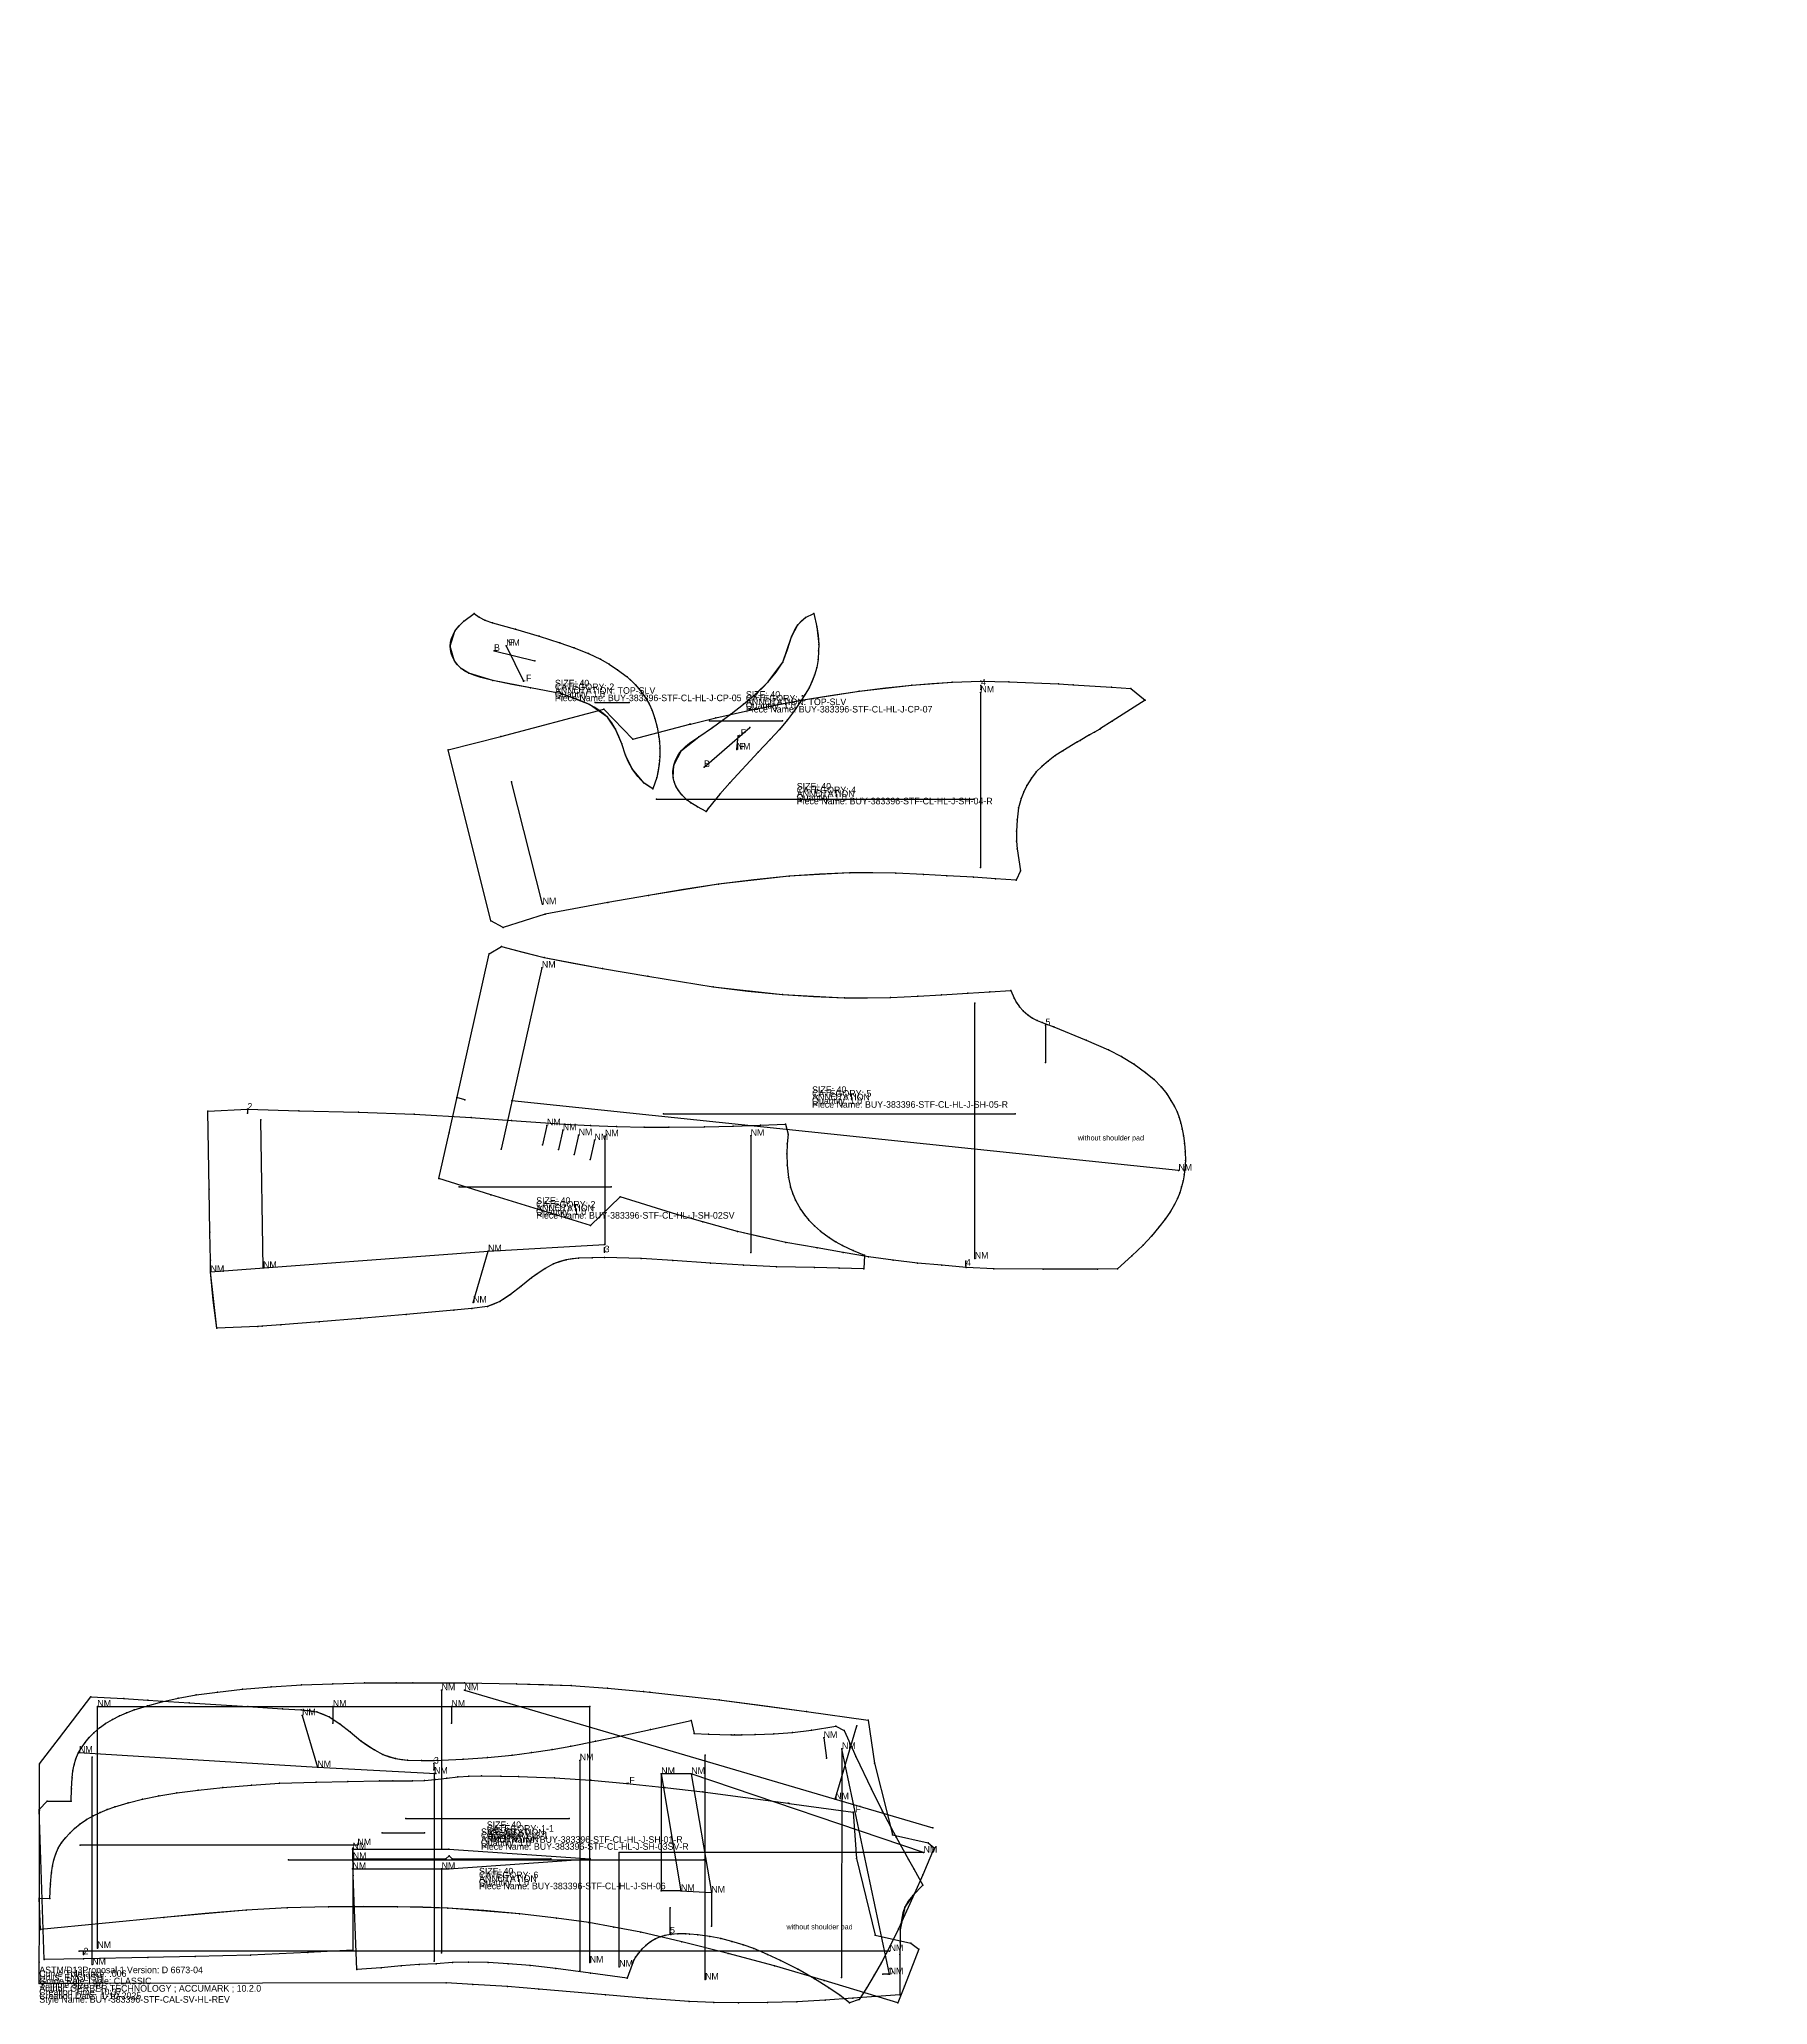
# Model space of a CAD drawing. Extents: x 0 to 65.6, y -0.1 to 74.5.
import ezdxf

# ---------------------------------------------------------------- set-up
doc = ezdxf.new("R2010")
doc.units = 0

msp = doc.modelspace()

# ---------------------------------------------------------------- texts
at = {"layer": '1'}
for s, p in [('ASTM/D13Proposal 1 Version: D 6673-04', (0, 1.12)), ('Sample Size: 40', (0, 0.56)), ('Curve Tolerance: .006', (0, 0.98)), ('Grade Rule Table: CLASSIC', (0, 0.7)), ('Units: ENGLISH', (0, 0.84)), ('Author: GERBER TECHNOLOGY ; ACCUMARK ; 10.2.0', (0, 0.42)), ('Style Name: BUY-383396-STF-CAL-SV-HL-REV', (0, 0)), ('Creation Time: 10:37', (0, 0.28)), ('Creation Date:  1-10-2025', (0, 0.14))]:
    msp.add_text(s, height=0.25, dxfattribs=at).set_placement(p)

# ---------------------------------------------------------------- blocks, each defined once
blk = doc.blocks.new('BUY-383396-STF-CL-HL-J-SH-01-R_40')
at = {"layer": '1'}
for points in [[(1.2131, 7.6505), (1.2201, 8.1152), (1.2429, 8.5352), (1.2752, 8.7962), (1.3221, 9.029), (1.3859, 9.2566), (1.4744, 9.4714), (1.5951, 9.6765), (1.7368, 9.8745), (1.8927, 10.0634), (2.0647, 10.2439), (2.2787, 10.43), (2.5159, 10.5981), (2.7715, 10.7467), (3.0383, 10.88), (3.3018, 10.9998), (3.6002, 11.1146), (4.1034, 11.2683), (4.6519, 11.4194), (5.264, 11.5511), (5.9524, 11.675), (6.7629, 11.7887), (7.7085, 11.8969), (8.797, 11.9887), (9.9399, 12.064), (11.1341, 12.103), (12.3334, 12.1324), (13.5378, 12.1337), (14.1658, 12.1337), (16.1342, 12.1337), (18.1024, 12.1039), (20.1768, 12.0296), (21.5487, 11.9312), (22.9174, 11.8075), (23.1638, 11.7813), (25.7903, 11.4934), (29.1064, 11.0475), (31.4458, 10.7201)], [(31.4458, 10.7201), (31.6773, 9.0838), (31.6773, 9.0838), (32.1714, 7.1382), (32.1714, 7.1382), (32.368, 6.3645)], [(0.0001, 7.3357), (0.303, 7.6505)], [(0.303, 7.6505), (1.2131, 7.6505)], [(0.1782, 1.6394), (0.0001, 7.3357)], [(32.368, 6.3645), (33.7198, 6.0602), (33.9501, 5.8806)], [(12.0414, 1.2551), (11.9035, 4.826), (11.8928, 5.8673), (11.8928, 1.9965)], [(33.9501, 5.8806), (33.5118, 4.8557), (33.5118, 4.8557), (33.195, 4.1445), (32.8999, 3.4745), (32.5897, 2.8056), (32.2746, 2.1631), (31.9437, 1.5312), (31.6751, 1.0462), (31.6751, 1.0462), (31.3788, 0.5554), (31.1006, 0.1182)], [(30.7329, 0.0001), (30.3768, 0.2718), (29.9514, 0.5688), (29.4118, 0.9072), (28.7727, 1.2673), (28.1206, 1.5999), (27.628, 1.8333), (27.1091, 2.0623), (26.696, 2.1986), (26.2716, 2.3231), (25.8554, 2.4311), (25.4371, 2.5164), (24.9764, 2.5785), (24.6587, 2.5999), (24.5301, 2.6086), (24.2271, 2.6069), (23.9552, 2.5867), (23.7295, 2.5515), (23.7295, 2.5515), (23.5547, 2.4973), (23.3787, 2.423), (23.1859, 2.3099), (23.0025, 2.1723), (22.8537, 2.033), (22.714, 1.8684), (22.6161, 1.7253), (22.6161, 1.7253), (22.5571, 1.6124), (22.4842, 1.4477), (22.3028, 0.9315)], [(11.8928, 1.9965), (10.1906, 1.9048), (8.0171, 1.8083), (5.9078, 1.756), (4.1152, 1.7172), (1.6781, 1.669), (1.6781, 1.669), (0.1782, 1.6394)], [(22.3028, 0.9315), (20.9111, 1.1248), (19.5923, 1.302), (18.6167, 1.4068), (17.7865, 1.4793), (17.0243, 1.5212), (16.2865, 1.5371), (15.6679, 1.5205), (15.0521, 1.4797), (14.4088, 1.4459), (13.7236, 1.3949), (12.968, 1.3256), (12.0414, 1.2551)], [(31.1006, 0.1182), (30.7329, 0.0001)]]:
    blk.add_lwpolyline(points, dxfattribs=at)
at = {"layer": '10'}
for p, q in [((23.9276, 2.6272), (23.9276, 3.6019)), ((1.6782, 1.8317), (1.6782, 1.933))]:
    blk.add_line(p, q, dxfattribs=at)
at = {"layer": '2'}
for p in [(16.1342, 12.1337), (2.2025, 11.2347), (2.2025, 11.2347), (11.1352, 11.2347), (15.2602, 11.8579), (15.6352, 11.2347), (16.1328, 11.8578), (20.8801, 11.2347), (20.8801, 11.2347), (11.1352, 10.6097), (15.6352, 10.6097), (31.0132, 10.5058), (31.4458, 10.7201), (31.4458, 10.7201), (29.7544, 10.0471), (29.8638, 9.2745), (31.6773, 9.0838), (31.6773, 9.0838), (23.5916, 8.6813), (23.5916, 8.6813), (23.5916, 8.6813), (24.7327, 8.6813), (24.7327, 8.6813), (24.7327, 8.6813), (0.303, 7.6505), (0.303, 7.6505), (1.2131, 7.6505), (1.2131, 7.6505), (30.1935, 7.7203), (0.0001, 7.3357), (0.0001, 7.3357), (13.9099, 6.9873), (20.1014, 6.9873), (32.1714, 7.1382), (1.553, 5.9779), (12.0679, 5.9779), (32.368, 6.3645), (32.368, 6.3645), (33.7198, 6.0602), (33.8988, 6.63), (11.8799, 5.8279), (11.8928, 5.8673), (11.8928, 5.4529), (15.2602, 5.8279), (15.4171, 5.4529), (15.5328, 5.8279), (15.5421, 5.5779), (15.6671, 5.4529), (19.4052, 5.4529), (20.9012, 5.4529), (20.9012, 5.4529), (21.9985, 5.6963), (21.9985, 5.6963), (33.5422, 5.6963), (33.5422, 5.6963), (33.9501, 5.8806), (33.9501, 5.8806), (11.8799, 5.0779), (11.9035, 4.826), (15.2602, 5.0779), (15.5348, 5.0779), (33.5118, 4.8557), (33.5118, 4.8557), (23.5916, 4.2445), (23.5916, 4.2445), (24.3414, 4.2445), (24.3414, 4.2445), (24.3414, 4.2445), (25.4933, 4.1769), (25.4938, 4.1769), (25.4938, 4.1769), (23.9276, 3.6019), (23.7295, 2.5515), (23.9276, 2.6272), (25.4933, 2.8988), (0.1782, 1.6394), (0.1782, 1.6394), (1.6781, 1.669), (1.6782, 1.933), (1.6782, 1.8317), (2.2025, 2.0734), (11.8928, 1.9965), (11.8928, 1.9965), (15.2602, 1.8885), (20.8801, 1.5229), (22.6161, 1.7253), (22.6161, 1.7253), (27.1091, 2.0623), (12.0414, 1.2551), (12.0414, 1.2551), (17.7865, 1.4793), (21.9985, 1.3665), (22.3028, 0.9315), (22.3028, 0.9315), (31.6751, 1.0462), (31.6751, 1.0462), (30.7329, 0.0001), (30.7329, 0.0001), (31.1006, 0.1182), (31.1006, 0.1182)]:
    blk.add_point(p, dxfattribs=at)
at = {"layer": '3'}
for p in [(8.797, 11.9887), (9.9399, 12.064), (11.1341, 12.103), (12.3334, 12.1324), (13.5378, 12.1337), (14.1658, 12.1337), (18.1024, 12.1039), (20.1768, 12.0296), (4.1034, 11.2683), (4.6519, 11.4194), (5.264, 11.5511), (5.9524, 11.675), (6.7629, 11.7887), (7.7085, 11.8969), (21.5487, 11.9312), (22.9174, 11.8075), (23.1638, 11.7813), (25.7903, 11.4934), (2.5159, 10.5981), (2.7715, 10.7467), (3.0383, 10.88), (3.3018, 10.9998), (3.6002, 11.1146), (29.1064, 11.0475), (1.7368, 9.8745), (1.8927, 10.0634), (2.0647, 10.2439), (2.2787, 10.43), (1.3221, 9.029), (1.3859, 9.2566), (1.4744, 9.4714), (1.5951, 9.6765), (1.2429, 8.5352), (1.2752, 8.7962), (1.2201, 8.1152), (32.1714, 7.1382), (33.195, 4.1445), (32.8999, 3.4745), (23.1859, 2.3099), (23.3787, 2.423), (23.5547, 2.4973), (23.7295, 2.5515), (23.9552, 2.5867), (24.2271, 2.6069), (24.5301, 2.6086), (24.6587, 2.5999), (24.9764, 2.5785), (25.4371, 2.5164), (25.8554, 2.4311), (26.2716, 2.3231), (32.5897, 2.8056), (1.6781, 1.669), (4.1152, 1.7172), (5.9078, 1.756), (8.0171, 1.8083), (10.1906, 1.9048), (15.6679, 1.5205), (16.2865, 1.5371), (17.0243, 1.5212), (22.5571, 1.6124), (22.714, 1.8684), (22.8537, 2.033), (23.0025, 2.1723), (26.696, 2.1986), (27.628, 1.8333), (28.1206, 1.5999), (31.9437, 1.5312), (32.2746, 2.1631), (12.968, 1.3256), (13.7236, 1.3949), (14.4088, 1.4459), (15.0521, 1.4797), (18.6167, 1.4068), (19.5923, 1.302), (20.9111, 1.1248), (22.4842, 1.4477), (28.7727, 1.2673), (29.4118, 0.9072), (29.9514, 0.5688), (30.3768, 0.2718), (31.3788, 0.5554)]:
    blk.add_point(p, dxfattribs=at)
at = {"layer": '4'}
for p in [(9.9399, 12.064, 0.1181), (14.1658, 12.1337, 0.1181), (16.1342, 12.1337, 0.1181), (18.1024, 12.1039, 0.1181), (23.1638, 11.7813, 0.1181), (29.1064, 11.0475, 0.1181), (31.6773, 9.0838, 0.1181), (32.1714, 7.1382, 0.1181), (33.5118, 4.8557, 0.1181), (23.7295, 2.5515, 0.1181), (24.6587, 2.5999, 0.1181), (1.6781, 1.669, 0.1181), (22.714, 1.8684, 0.1181), (27.1091, 2.0623, 0.1181), (17.7865, 1.4793, 0.1181), (31.6751, 1.0462, 0.1181)]:
    blk.add_point(p, dxfattribs=at)
at = {"layer": '5'}
blk.add_line((13.9099, 6.9873), (20.1014, 6.9873), dxfattribs=at)
at = {"layer": '7'}
blk.add_line((13.9099, 6.9873), (20.1014, 6.9873), dxfattribs=at)
at = {"layer": '8'}
for p, q in [((2.2025, 11.2347), (20.8801, 11.2347)), ((2.2025, 2.0734), (2.2025, 11.2347)), ((11.1352, 11.2347), (11.1352, 10.6097)), ((15.2602, 11.8579), (15.2602, 5.8279)), ((15.6352, 11.2347), (15.6352, 10.6097)), ((16.1328, 11.8578), (33.8988, 6.63)), ((20.8801, 1.5229), (20.8801, 11.2347)), ((30.1935, 7.7203), (31.0132, 10.5058)), ((29.7544, 10.0471), (29.8638, 9.2745)), ((24.7327, 8.6813), (23.5916, 8.6813)), ((23.5916, 8.6813), (24.3414, 4.2445)), ((23.5916, 8.6813), (23.5916, 4.2445)), ((33.5422, 5.6963), (24.7327, 8.6813)), ((24.7327, 8.6813), (25.4938, 4.1769)), ((12.0679, 5.9779), (1.553, 5.9779)), ((21.9985, 1.3665), (21.9985, 5.6963)), ((33.5422, 5.6963), (21.9985, 5.6963)), ((15.2602, 5.0779), (15.2602, 1.8885)), ((24.3414, 4.2445), (23.5916, 4.2445)), ((24.3414, 4.2445), (25.4938, 4.1769)), ((25.4933, 4.1769), (25.4933, 2.8988))]:
    blk.add_line(p, q, dxfattribs=at)
for points in [[(11.8799, 5.8279), (15.5328, 5.8279), (20.9012, 5.4529)], [(11.8799, 5.0779), (15.5348, 5.0779), (20.9012, 5.4529)], [(11.8928, 5.4529), (15.4171, 5.4529), (15.5421, 5.5779), (15.6671, 5.4529), (19.4052, 5.4529)]]:
    blk.add_lwpolyline(points, dxfattribs=at)
at = {"layer": '84'}
for points in [[(1.2131, 7.6505), (1.2201, 8.1152), (1.2429, 8.5352), (1.2752, 8.7962), (1.3221, 9.029), (1.3859, 9.2566), (1.4744, 9.4714), (1.5951, 9.6765), (1.7368, 9.8745), (1.8927, 10.0634), (2.0647, 10.2439), (2.2787, 10.43), (2.5159, 10.5981), (2.7715, 10.7467), (3.0383, 10.88), (3.3018, 10.9998), (3.6002, 11.1146), (4.1034, 11.2683), (4.6519, 11.4194), (5.264, 11.5511), (5.9524, 11.675), (6.7629, 11.7887), (7.7085, 11.8969), (8.797, 11.9887), (9.9399, 12.064), (11.1341, 12.103), (12.3334, 12.1324), (13.5378, 12.1337), (14.1658, 12.1337), (16.1342, 12.1337), (18.1024, 12.1039), (19.1399, 12.0739), (20.1768, 12.0296), (21.5487, 11.9312), (22.9174, 11.8075), (23.1638, 11.7813), (25.7903, 11.4934), (27.4491, 11.2765), (29.1064, 11.0475), (31.4458, 10.7201)], [(31.4458, 10.7201), (31.6773, 9.0838), (31.6773, 9.0838), (32.1714, 7.1382), (32.1714, 7.1382), (32.368, 6.3645)], [(0.0001, 7.3357), (0.303, 7.6505)], [(0.303, 7.6505), (1.2131, 7.6505)], [(0.1782, 1.6394), (0.0001, 7.3357)], [(32.368, 6.3645), (33.7198, 6.0602), (33.9501, 5.8806)], [(12.0414, 1.2551), (11.9035, 4.826), (11.8928, 5.8673), (11.8928, 1.9965)], [(33.9501, 5.8806), (33.5118, 4.8557), (33.5118, 4.8557), (33.195, 4.1445), (32.8999, 3.4745), (32.5897, 2.8056), (32.2746, 2.1631), (31.9437, 1.5312), (31.6751, 1.0462), (31.6751, 1.0462), (31.3788, 0.5554), (31.1006, 0.1182)], [(30.7329, 0.0001), (30.3768, 0.2718), (29.9514, 0.5688), (29.4118, 0.9072), (28.7727, 1.2673), (28.1206, 1.5999), (27.628, 1.8333), (27.1091, 2.0623), (26.696, 2.1986), (26.2716, 2.3231), (25.8554, 2.4311), (25.4371, 2.5164), (24.9764, 2.5785), (24.6587, 2.5999), (24.5301, 2.6086), (24.2271, 2.6069), (23.9552, 2.5867), (23.7295, 2.5515), (23.7295, 2.5515), (23.5547, 2.4973), (23.3787, 2.423), (23.1859, 2.3099), (23.0025, 2.1723), (22.8537, 2.033), (22.714, 1.8684), (22.6161, 1.7253), (22.6161, 1.7253), (22.5571, 1.6124), (22.4842, 1.4477), (22.3028, 0.9315)], [(11.8928, 1.9965), (10.1906, 1.9048), (8.0171, 1.8083), (5.9078, 1.756), (4.1152, 1.7172), (1.6781, 1.669), (1.6781, 1.669), (0.1782, 1.6394)], [(22.3028, 0.9315), (20.9111, 1.1248), (19.5923, 1.302), (18.6167, 1.4068), (17.7865, 1.4793), (17.0243, 1.5212), (16.2865, 1.5371), (15.6679, 1.5205), (15.0521, 1.4797), (14.4088, 1.4459), (13.7236, 1.3949), (12.968, 1.3256), (12.0414, 1.2551)], [(31.1006, 0.1182), (30.7329, 0.0001)]]:
    blk.add_lwpolyline(points, dxfattribs=at)
at = {"layer": '85'}
for points in [[(2.2025, 11.2347), (20.8801, 11.2347)], [(2.2025, 2.0734), (2.2025, 11.2347)], [(11.1352, 11.2347), (11.1352, 10.6097)], [(15.2602, 11.8579), (15.2602, 5.8279)], [(15.6352, 11.2347), (15.6352, 10.6097)], [(16.1328, 11.8578), (33.8988, 6.63)], [(20.8801, 1.5229), (20.8801, 11.2347)], [(30.1935, 7.7203), (31.0132, 10.5058)], [(29.7544, 10.0471), (29.8638, 9.2745)], [(24.7327, 8.6813), (23.5916, 8.6813)], [(23.5916, 8.6813), (24.3414, 4.2445)], [(23.5916, 8.6813), (23.5916, 4.2445)], [(33.5422, 5.6963), (24.7327, 8.6813)], [(24.7327, 8.6813), (25.4938, 4.1769)], [(12.0679, 5.9779), (1.553, 5.9779)], [(11.8799, 5.8279), (15.5328, 5.8279), (20.9012, 5.4529)], [(11.8799, 5.0779), (15.5348, 5.0779), (20.9012, 5.4529)], [(11.8928, 5.4529), (15.4171, 5.4529), (15.5421, 5.5779), (15.6671, 5.4529), (19.4052, 5.4529)], [(21.9985, 1.3665), (21.9985, 5.6963)], [(33.5422, 5.6963), (21.9985, 5.6963)], [(15.2602, 5.0779), (15.2602, 1.8885)], [(24.3414, 4.2445), (23.5916, 4.2445)], [(24.3414, 4.2445), (25.4938, 4.1769)], [(25.4933, 4.1769), (25.4933, 2.8988)]]:
    blk.add_lwpolyline(points, dxfattribs=at)
at = {"layer": '1'}
for s, p in [('SIZE: 40', (16.9751, 6.6269)), ('CATEGORY: 1-1', (16.9751, 6.4869)), ('ANNOTATION', (16.9751, 6.3469)), ('Quantity: 1,0', (16.9751, 6.2069)), ('Piece Name: BUY-383396-STF-CL-HL-J-SH-01-R', (16.9751, 6.0669))]:
    blk.add_text(s, height=0.25, dxfattribs=at).set_placement(p)
at = {"layer": '10'}
for s, p in [('5', (23.9276, 2.6272)), ('2', (1.6782, 1.8317))]:
    blk.add_text(s, height=0.25, dxfattribs=at).set_placement(p)
at = {"layer": '15'}
blk.add_text('without shoulder pad', height=0.197, dxfattribs=at).set_placement((28.3427, 2.7827))
at = {"layer": '8'}
for p in [(15.2602, 11.8579), (16.1328, 11.8578), (2.2025, 11.2347), (11.1352, 11.2347), (15.6352, 11.2347), (29.7544, 10.0471), (23.5916, 8.6813), (23.5916, 8.6813), (24.7327, 8.6813), (24.7327, 8.6813), (30.1935, 7.7203), (11.8799, 5.8279), (12.0679, 5.9779), (11.8799, 5.0779), (11.8928, 5.4529), (15.2602, 5.0779), (33.5422, 5.6963), (33.5422, 5.6963), (24.3414, 4.2445), (24.3414, 4.2445), (25.4933, 4.1769), (2.2025, 2.0734), (20.8801, 1.5229), (21.9985, 1.3665)]:
    blk.add_text('NM', height=0.25, dxfattribs=at).set_placement(p)
at = {"layer": '85'}
for p in [(15.2602, 11.8579), (16.1328, 11.8578), (2.2025, 11.2347), (11.1352, 11.2347), (15.6352, 11.2347), (29.7544, 10.0471), (23.5916, 8.6813), (23.5916, 8.6813), (24.7327, 8.6813), (24.7327, 8.6813), (30.1935, 7.7203), (11.8799, 5.8279), (12.0679, 5.9779), (11.8799, 5.0779), (11.8928, 5.4529), (15.2602, 5.0779), (33.5422, 5.6963), (33.5422, 5.6963), (24.3414, 4.2445), (24.3414, 4.2445), (25.4933, 4.1769), (2.2025, 2.0734), (20.8801, 1.5229), (21.9985, 1.3665)]:
    blk.add_text('NM', height=0.25, dxfattribs=at).set_placement(p)
blk = doc.blocks.new('BUY-383396-STF-CL-HL-J-SH-02SV_40')
at = {"layer": '1'}
for points in [[(6.3978, 33.8325), (7.8959, 33.9005), (7.8959, 33.9005), (9.845, 33.8403), (12.1094, 33.7914), (14.2177, 33.7099), (16.3885, 33.5835), (17.9071, 33.474), (17.9071, 33.474), (19.9344, 33.3325), (20.9132, 33.2812), (21.8896, 33.2446), (22.9444, 33.2213), (23.8833, 33.2173), (23.8833, 33.2173), (25.2373, 33.2345), (26.3181, 33.2628), (27.3593, 33.2977), (28.3102, 33.3295)], [(6.7321, 25.5978), (6.4951, 27.7269), (6.4876, 28.1764), (6.4699, 29.2395), (6.4428, 30.864), (6.3978, 33.8325)], [(28.3102, 33.3295), (28.4069, 32.9478), (28.3728, 32.5816), (28.3543, 32.202), (28.3693, 31.7735), (28.4196, 31.3091), (28.4997, 30.9423), (28.5861, 30.6893), (28.6899, 30.4436), (28.8759, 30.1037), (29.0262, 29.8929), (29.1934, 29.6895), (29.4064, 29.4745), (29.6354, 29.2734), (29.9675, 29.027), (30.2116, 28.8696), (30.4642, 28.7273), (30.878, 28.5412), (31.2975, 28.3672)], [(31.2975, 28.3672), (31.2792, 27.8465)], [(31.2792, 27.8465), (30.3383, 27.8679), (29.4059, 27.8891), (27.9708, 27.9204), (26.7093, 27.9806), (26.7093, 27.9806), (25.4575, 28.0639), (24.037, 28.1585), (22.8312, 28.2304), (21.4441, 28.2692), (21.4441, 28.2692), (20.9705, 28.2627), (20.4535, 28.2443), (19.9826, 28.1868), (19.5091, 28.0285), (19.1878, 27.8518), (18.6721, 27.5092), (18.2679, 27.1788), (17.8716, 26.8727), (17.4738, 26.5994), (17.0064, 26.4133), (16.4074, 26.334), (15.7188, 26.2741), (13.9225, 26.1178), (12.1736, 25.9658), (10.6164, 25.8303), (9.1658, 25.7141), (8.4551, 25.6654), (8.2938, 25.656), (6.7321, 25.5978)]]:
    blk.add_lwpolyline(points, dxfattribs=at)
at = {"layer": '10'}
for p, q in [((7.8955, 33.8862), (7.8955, 33.7553)), ((21.4441, 28.4717), (21.4441, 28.6411))]:
    blk.add_line(p, q, dxfattribs=at)
at = {"layer": '2'}
for p in [(6.3978, 33.8325), (6.3978, 33.8325), (7.8955, 33.8862), (7.8955, 33.7553), (7.8959, 33.9005), (7.8959, 33.9005), (8.4031, 33.4942), (17.9071, 33.474), (21.459, 32.8721), (23.8833, 33.2173), (26.9851, 32.8909), (28.3102, 33.3295), (28.3102, 33.3295), (28.4069, 32.9478), (15.9268, 30.952), (21.6954, 30.952), (28.4196, 31.3091), (6.4699, 29.2395), (17.0238, 28.5126), (17.0238, 28.5126), (17.0238, 28.5126), (21.4441, 28.6411), (21.4441, 28.4717), (21.4448, 28.7694), (21.459, 28.7691), (26.9851, 28.468), (31.2975, 28.3672), (31.2975, 28.3672), (6.4876, 28.1764), (6.4951, 27.7269), (8.4882, 27.8843), (21.4441, 28.2692), (21.4441, 28.2692), (26.7093, 27.9806), (26.7093, 27.9806), (31.2792, 27.8465), (31.2792, 27.8465), (16.4074, 26.334), (16.4537, 26.5626), (17.0064, 26.4133), (6.7321, 25.5978), (6.7321, 25.5978)]:
    blk.add_point(p, dxfattribs=at)
at = {"layer": '3'}
for p in [(9.845, 33.8403), (12.1094, 33.7914), (14.2177, 33.7099), (16.3885, 33.5835), (17.9071, 33.474), (19.9344, 33.3325), (20.9132, 33.2812), (21.8896, 33.2446), (22.9444, 33.2213), (23.8833, 33.2173), (25.2373, 33.2345), (26.3181, 33.2628), (27.3593, 33.2977), (28.3543, 32.202), (28.3728, 32.5816), (28.3693, 31.7735), (6.4428, 30.864), (28.4997, 30.9423), (28.5861, 30.6893), (28.6899, 30.4436), (28.8759, 30.1037), (29.0262, 29.8929), (29.1934, 29.6895), (29.4064, 29.4745), (29.6354, 29.2734), (29.9675, 29.027), (30.2116, 28.8696), (30.4642, 28.7273), (30.878, 28.5412), (6.4951, 27.7269), (19.1878, 27.8518), (19.5091, 28.0285), (19.9826, 28.1868), (20.4535, 28.2443), (20.9705, 28.2627), (22.8312, 28.2304), (24.037, 28.1585), (25.4575, 28.0639), (27.9708, 27.9204), (29.4059, 27.8891), (30.3383, 27.8679), (17.8716, 26.8727), (18.2679, 27.1788), (18.6721, 27.5092), (13.9225, 26.1178), (15.7188, 26.2741), (17.4738, 26.5994), (8.2938, 25.656), (8.4551, 25.6654), (9.1658, 25.7141), (10.6164, 25.8303), (12.1736, 25.9658)]:
    blk.add_point(p, dxfattribs=at)
at = {"layer": '4'}
for p in [(7.8959, 33.9005, 0.1181), (17.9071, 33.474, 0.1181), (23.8833, 33.2173, 0.1181), (6.4428, 30.864, 0.1181), (28.4196, 31.3091, 0.1181), (30.4642, 28.7273, 0.1181), (6.4951, 27.7269, 0.1181), (21.4441, 28.2692, 0.1181), (26.7093, 27.9806, 0.1181), (16.4074, 26.334, 0.1181), (8.2938, 25.656, 0.1181)]:
    blk.add_point(p, dxfattribs=at)
at = {"layer": '5'}
blk.add_line((15.9268, 30.952), (21.6954, 30.952), dxfattribs=at)
at = {"layer": '7'}
blk.add_line((15.9268, 30.952), (21.6954, 30.952), dxfattribs=at)
at = {"layer": '8'}
for p, q in [((8.4882, 27.8843), (8.4031, 33.4942)), ((21.459, 32.8721), (21.459, 28.7691)), ((26.9851, 32.8909), (26.9851, 28.468)), ((6.4951, 27.7269), (17.0238, 28.5126)), ((16.4537, 26.5626), (17.0238, 28.5126)), ((17.0238, 28.5126), (21.4448, 28.7694))]:
    blk.add_line(p, q, dxfattribs=at)
at = {"layer": '84'}
for points in [[(6.3978, 33.8325), (7.8959, 33.9005), (7.8959, 33.9005), (9.845, 33.8403), (12.1094, 33.7914), (14.2177, 33.7099), (16.3885, 33.5835), (17.9071, 33.474), (17.9071, 33.474), (19.9344, 33.3325), (20.9132, 33.2812), (21.8896, 33.2446), (22.9444, 33.2213), (23.8833, 33.2173), (23.8833, 33.2173), (25.2373, 33.2345), (26.3181, 33.2628), (27.3593, 33.2977), (28.3102, 33.3295)], [(6.7321, 25.5978), (6.6012, 26.6612), (6.5412, 27.1935), (6.4951, 27.7269), (6.4876, 28.1764), (6.4699, 29.2395), (6.4428, 30.864), (6.3978, 33.8325)], [(28.3102, 33.3295), (28.4069, 32.9478), (28.3728, 32.5816), (28.3543, 32.202), (28.3693, 31.7735), (28.4196, 31.3091), (28.4997, 30.9423), (28.5861, 30.6893), (28.6899, 30.4436), (28.8759, 30.1037), (29.0262, 29.8929), (29.1934, 29.6895), (29.4064, 29.4745), (29.6354, 29.2734), (29.9675, 29.027), (30.2116, 28.8696), (30.4642, 28.7273), (30.878, 28.5412), (31.2975, 28.3672)], [(31.2975, 28.3672), (31.2792, 27.8465)], [(31.2792, 27.8465), (30.3383, 27.8679), (29.4059, 27.8891), (27.9708, 27.9204), (26.7093, 27.9806), (26.7093, 27.9806), (25.4575, 28.0639), (24.037, 28.1585), (22.8312, 28.2304), (21.4441, 28.2692), (21.4441, 28.2692), (20.9705, 28.2627), (20.4535, 28.2443), (20.2168, 28.2237), (19.9826, 28.1868), (19.7422, 28.1187), (19.5091, 28.0285), (19.1878, 27.8518), (18.9261, 27.6862), (18.6721, 27.5092), (18.2679, 27.1788), (17.8716, 26.8727), (17.677, 26.729), (17.4738, 26.5994), (17.2429, 26.5001), (17.0064, 26.4133), (16.4074, 26.334), (15.7188, 26.2741), (13.9225, 26.1178), (12.1736, 25.9658), (10.6164, 25.8303), (9.1658, 25.7141), (8.4551, 25.6654), (8.2938, 25.656), (6.7321, 25.5978)]]:
    blk.add_lwpolyline(points, dxfattribs=at)
at = {"layer": '85'}
for points in [[(8.4882, 27.8843), (8.4031, 33.4942)], [(21.459, 32.8721), (21.459, 28.7691)], [(26.9851, 32.8909), (26.9851, 28.468)], [(6.4951, 27.7269), (17.0238, 28.5126)], [(16.4537, 26.5626), (17.0238, 28.5126)], [(17.0238, 28.5126), (21.4448, 28.7694)]]:
    blk.add_lwpolyline(points, dxfattribs=at)
at = {"layer": '1'}
for s, p in [('ANNOTATION', (18.8476, 30.0291)), ('SIZE: 40', (18.8476, 30.3091)), ('Quantity: 1,0', (18.8476, 29.8891)), ('CATEGORY: 2', (18.8476, 30.1691)), ('Piece Name: BUY-383396-STF-CL-HL-J-SH-02SV', (18.8476, 29.7491))]:
    blk.add_text(s, height=0.25, dxfattribs=at).set_placement(p)
at = {"layer": '10'}
for s, p in [('2', (7.8955, 33.8862)), ('3', (21.4441, 28.4717))]:
    blk.add_text(s, height=0.25, dxfattribs=at).set_placement(p)
at = {"layer": '8'}
for p in [(21.459, 32.8721), (26.9851, 32.8909), (17.0238, 28.5126), (6.4951, 27.7269), (8.4882, 27.8843), (16.4537, 26.5626)]:
    blk.add_text('NM', height=0.25, dxfattribs=at).set_placement(p)
at = {"layer": '85'}
for p in [(21.459, 32.8721), (26.9851, 32.8909), (17.0238, 28.5126), (6.4951, 27.7269), (8.4882, 27.8843), (16.4537, 26.5626)]:
    blk.add_text('NM', height=0.25, dxfattribs=at).set_placement(p)
blk = doc.blocks.new('BUY-383396-STF-CL-HL-J-SH-03SV-R_40')
at = {"layer": '1'}
for points in [[(0.0052, 9.065), (0.7682, 10.056), (1.9598, 11.6037)], [(1.9598, 11.6037), (3.2125, 11.5442), (4.1203, 11.4845), (5.6792, 11.3819), (7.9062, 11.2355), (9.2298, 11.1484), (9.9302, 11.1109), (10.5297, 11.037), (10.9971, 10.8509), (11.3949, 10.5776), (11.7912, 10.2715), (12.1955, 9.9411), (12.7112, 9.5985), (13.0324, 9.4218), (13.5059, 9.2635), (13.9659, 9.2074), (14.4939, 9.1876), (14.9684, 9.1932), (16.0768, 9.2383), (17.0059, 9.3039), (17.9333, 9.3934), (18.6733, 9.4936), (19.4551, 9.6107), (20.1577, 9.7294), (21.1047, 9.9261), (21.9529, 10.1021), (23.18, 10.3677), (24.7274, 10.7028)], [(24.7274, 10.7028), (24.8378, 10.2156)], [(24.8378, 10.2156), (25.389, 10.1884), (26.2448, 10.1658), (26.377, 10.1639), (26.6505, 10.169), (26.6505, 10.169), (27.156, 10.1788), (27.8674, 10.2062), (28.5705, 10.2533), (29.2969, 10.34), (30.2178, 10.4884), (30.5324, 10.3322)], [(30.5324, 10.3322), (30.8307, 9.6565), (30.9731, 9.3375), (30.9731, 9.3375), (31.5674, 8.1019), (31.975, 7.2742), (32.5022, 6.2832), (32.9782, 5.4361), (32.9782, 5.4361), (33.1804, 5.0731), (33.5103, 4.4578)], [(0.0001, 0.7326), (0.0006, 1.5318), (0.0014, 2.8045), (0.0041, 7.3079), (0.0052, 9.065)], [(33.5103, 4.4578), (33.1319, 4.0699), (32.8302, 3.6213), (32.6612, 2.7669), (32.6517, 2.2991), (32.6496, 1.8239), (32.6494, 1.1035), (32.6494, 1.1035), (32.6491, 0.3024)], [(32.6491, 0.3024), (30.8639, 0.1707), (29.8057, 0.0952), (28.7343, 0.034), (27.6279, 0.0063), (26.5259, 0.0001), (25.5916, 0.0137), (24.6518, 0.042), (23.0591, 0.1621), (21.4812, 0.2997), (18.9477, 0.5186), (17.7635, 0.6177), (16.4503, 0.6952), (15.4287, 0.76), (1.5003, 0.7326), (0.0001, 0.7326)]]:
    blk.add_lwpolyline(points, dxfattribs=at)
at = {"layer": '10'}
blk.add_line((14.9684, 9.0729), (14.9684, 8.8416), dxfattribs=at)
at = {"layer": '2'}
for p in [(1.9598, 11.6037), (1.9598, 11.6037), (9.9672, 10.9004), (10.9971, 10.8509), (24.7274, 10.7028), (24.7274, 10.7028), (30.2178, 10.4884), (20.1577, 9.7294), (24.8378, 10.2156), (24.8378, 10.2156), (26.6505, 10.169), (30.5324, 10.3322), (30.5324, 10.3322), (0.0052, 9.065), (0.0052, 9.065), (1.5054, 9.4883), (2.0059, 9.3153), (14.9684, 9.1932), (14.9684, 9.0729), (20.5014, 9.1929), (25.2553, 9.3934), (30.4485, 9.6288), (30.4485, 9.6288), (30.9731, 9.3375), (10.5471, 8.9377), (10.5471, 8.9377), (10.5471, 8.9377), (14.9684, 8.8416), (14.9753, 8.6931), (15.0433, 8.6949), (9.4529, 5.4253), (25.2107, 5.4253), (32.9782, 5.4361), (33.5103, 4.4578), (33.5103, 4.4578), (1.5059, 1.958), (14.9753, 1.5713), (32.2562, 1.958), (32.6496, 1.8239), (2.0059, 1.4471), (15.4287, 0.76), (20.5014, 1.2041), (25.2553, 0.8783), (30.4368, 0.9577), (31.9932, 1.0776), (32.2005, 1.0776), (32.2553, 1.0774), (32.6494, 1.1035), (0.0001, 0.7326), (0.0001, 0.7326), (32.6491, 0.3024), (32.6491, 0.3024)]:
    blk.add_point(p, dxfattribs=at)
at = {"layer": '3'}
for p in [(3.2125, 11.5442), (4.1203, 11.4845), (5.6792, 11.3819), (7.9062, 11.2355), (9.2298, 11.1484), (9.9302, 11.1109), (10.5297, 11.037), (11.3949, 10.5776), (0.7682, 10.056), (11.7912, 10.2715), (12.1955, 9.9411), (21.1047, 9.9261), (21.9529, 10.1021), (23.18, 10.3677), (25.389, 10.1884), (26.2448, 10.1658), (26.377, 10.1639), (26.6505, 10.169), (27.156, 10.1788), (27.8674, 10.2062), (28.5705, 10.2533), (29.2969, 10.34), (12.7112, 9.5985), (13.0324, 9.4218), (13.5059, 9.2635), (13.9659, 9.2074), (14.4939, 9.1876), (16.0768, 9.2383), (17.0059, 9.3039), (17.9333, 9.3934), (18.6733, 9.4936), (19.4551, 9.6107), (30.8307, 9.6565), (30.9731, 9.3375), (31.5674, 8.1019), (0.0041, 7.3079), (31.975, 7.2742), (32.5022, 6.2832), (32.9782, 5.4361), (33.1804, 5.0731), (33.1319, 4.0699), (32.8302, 3.6213), (0.0014, 2.8045), (32.6517, 2.2991), (32.6612, 2.7669), (0.0006, 1.5318), (32.6494, 1.1035), (1.5003, 0.7326), (16.4503, 0.6952), (17.7635, 0.6177), (18.9477, 0.5186), (21.4812, 0.2997), (23.0591, 0.1621), (24.6518, 0.042), (25.5916, 0.0137), (26.5259, 0.0001), (27.6279, 0.0063), (28.7343, 0.034), (29.8057, 0.0952), (30.8639, 0.1707)]:
    blk.add_point(p, dxfattribs=at)
at = {"layer": '4'}
for p in [(3.2125, 11.5442, 0.1181), (9.9302, 11.1109, 0.1181), (0.7682, 10.056, 0.1181), (20.1577, 9.7294, 0.1181), (26.2448, 10.1658, 0.1181), (26.6505, 10.169, 0.1181), (14.9684, 9.1932, 0.1181), (30.9731, 9.3375, 0.1181), (0.0041, 7.3079, 0.1181), (32.9782, 5.4361, 0.1181), (0.0006, 1.5318, 0.1181), (32.6494, 1.1035, 0.1181), (1.5003, 0.7326, 0.1181)]:
    blk.add_point(p, dxfattribs=at)
at = {"layer": '5'}
blk.add_line((9.4529, 5.4253), (25.2107, 5.4253), dxfattribs=at)
at = {"layer": '7'}
blk.add_line((9.4529, 5.4253), (25.2107, 5.4253), dxfattribs=at)
at = {"layer": '8'}
for p, q in [((9.9672, 10.9004), (10.5471, 8.9377)), ((1.5054, 9.4883), (10.5471, 8.9377)), ((2.0059, 1.4471), (2.0059, 9.3153)), ((20.5014, 9.1929), (20.5014, 1.2041)), ((25.2553, 0.8783), (25.2553, 9.3934)), ((30.4485, 9.6288), (30.4368, 0.9577)), ((32.2553, 1.0774), (30.4485, 9.6288)), ((10.5471, 8.9377), (15.0433, 8.6949)), ((14.9753, 8.6931), (14.9753, 1.5713)), ((32.2562, 1.958), (1.5059, 1.958))]:
    blk.add_line(p, q, dxfattribs=at)
at = {"layer": '84'}
for points in [[(0.0052, 9.065), (0.7682, 10.056), (1.9598, 11.6037)], [(1.9598, 11.6037), (3.2125, 11.5442), (4.1203, 11.4845), (5.6792, 11.3819), (7.9062, 11.2355), (9.2298, 11.1484), (9.9302, 11.1109), (10.232, 11.0858), (10.5297, 11.037), (10.7658, 10.9515), (10.9971, 10.8509), (11.3949, 10.5776), (11.7912, 10.2715), (12.1955, 9.9411), (12.4495, 9.7641), (12.7112, 9.5985), (13.0324, 9.4218), (13.2655, 9.3316), (13.5059, 9.2635), (13.7347, 9.2275), (13.9659, 9.2074), (14.4939, 9.1876), (14.9684, 9.1932), (16.0768, 9.2383), (17.0059, 9.3039), (17.9333, 9.3934), (18.6733, 9.4936), (19.4551, 9.6107), (20.1577, 9.7294), (21.1047, 9.9261), (21.9529, 10.1021), (23.18, 10.3677), (24.7274, 10.7028)], [(24.7274, 10.7028), (24.8378, 10.2156)], [(24.8378, 10.2156), (25.389, 10.1884), (26.2448, 10.1658), (26.377, 10.1639), (26.6505, 10.169), (26.6505, 10.169), (27.156, 10.1788), (27.8674, 10.2062), (28.5705, 10.2533), (29.2969, 10.34), (30.2178, 10.4884), (30.5324, 10.3322)], [(30.5324, 10.3322), (30.8307, 9.6565), (30.9731, 9.3375), (30.9731, 9.3375), (31.5674, 8.1019), (31.975, 7.2742), (32.5022, 6.2832), (32.9782, 5.4361), (32.9782, 5.4361), (33.1804, 5.0731), (33.5103, 4.4578)], [(0.0001, 0.7326), (0.0006, 1.5318), (0.0014, 2.8045), (0.0041, 7.3079), (0.0052, 9.065)], [(33.5103, 4.4578), (33.1319, 4.0699), (32.9647, 3.8554), (32.8917, 3.7414), (32.8302, 3.6213), (32.7632, 3.4145), (32.7163, 3.2016), (32.6822, 2.9852), (32.6612, 2.7669), (32.6517, 2.2991), (32.6496, 1.8239), (32.6494, 1.1035), (32.6494, 1.1035), (32.6491, 0.3024)], [(32.6491, 0.3024), (30.8639, 0.1707), (29.8057, 0.0952), (28.7343, 0.034), (27.6279, 0.0063), (26.5259, 0.0001), (25.5916, 0.0137), (24.6518, 0.042), (23.0591, 0.1621), (21.4812, 0.2997), (18.9477, 0.5186), (17.7635, 0.6177), (16.4503, 0.6952), (15.4287, 0.76), (1.5003, 0.7326), (0.0001, 0.7326)]]:
    blk.add_lwpolyline(points, dxfattribs=at)
at = {"layer": '85'}
for points in [[(9.9672, 10.9004), (10.5471, 8.9377)], [(1.5054, 9.4883), (10.5471, 8.9377)], [(2.0059, 1.4471), (2.0059, 9.3153)], [(20.5014, 9.1929), (20.5014, 1.2041)], [(25.2553, 0.8783), (25.2553, 9.3934)], [(30.4485, 9.6288), (30.4368, 0.9577)], [(32.2553, 1.0774), (30.4485, 9.6288)], [(10.5471, 8.9377), (15.0433, 8.6949)], [(14.9753, 8.6931), (14.9753, 1.5713)], [(32.2562, 1.958), (1.5059, 1.958)]]:
    blk.add_lwpolyline(points, dxfattribs=at)
at = {"layer": '9'}
blk.add_line((32.2005, 1.0776), (31.9932, 1.0776), dxfattribs=at)
at = {"layer": '1'}
for s, p in [('ANNOTATION', (16.7552, 6.0819)), ('SIZE: 40', (16.7552, 6.3619)), ('Quantity: 1,0', (16.7552, 5.9419)), ('CATEGORY: 3-1', (16.7552, 6.2219)), ('Piece Name: BUY-383396-STF-CL-HL-J-SH-03SV-R', (16.7552, 5.8019))]:
    blk.add_text(s, height=0.25, dxfattribs=at).set_placement(p)
at = {"layer": '10'}
blk.add_text('3', height=0.25, dxfattribs=at).set_placement((14.9684, 9.0729))
at = {"layer": '8'}
for p in [(9.9672, 10.9004), (1.5054, 9.4883), (30.4485, 9.6288), (10.5471, 8.9377), (20.5014, 9.1929), (14.9753, 8.6931), (2.0059, 1.4471), (32.2562, 1.958), (25.2553, 0.8783), (32.2553, 1.0774)]:
    blk.add_text('NM', height=0.25, dxfattribs=at).set_placement(p)
at = {"layer": '85'}
for p in [(9.9672, 10.9004), (1.5054, 9.4883), (30.4485, 9.6288), (10.5471, 8.9377), (20.5014, 9.1929), (14.9753, 8.6931), (2.0059, 1.4471), (32.2562, 1.958), (25.2553, 0.8783), (32.2553, 1.0774)]:
    blk.add_text('NM', height=0.25, dxfattribs=at).set_placement(p)
at = {"layer": '9'}
blk.add_text('0', height=0.25, dxfattribs=at).set_placement((32.2005, 1.0776))
blk = doc.blocks.new('BUY-383396-STF-CL-HL-J-SH-06_40')
at = {"layer": '1'}
for points in [[(0.3968, 3.9586), (0.4219, 4.5038), (0.4577, 4.9249), (0.4983, 5.1867), (0.5527, 5.4194), (0.6238, 5.6459), (0.7191, 5.8584), (0.846, 6.0596), (0.9933, 6.2525), (1.1541, 6.4356), (1.3302, 6.6093), (1.5474, 6.7867), (1.7864, 6.9452), (2.0432, 7.084), (2.3094, 7.212), (2.572, 7.3266), (2.868, 7.4353), (3.3702, 7.5804), (3.9175, 7.7223), (4.5277, 7.8439), (5.2143, 7.9568), (6.023, 8.0578), (6.9654, 8.1657), (8.051, 8.2572), (9.1125, 8.3272), (10.5009, 8.3726), (11.6987, 8.3941), (12.9019, 8.4135), (13.4131, 8.4152), (14.1539, 8.4148), (14.6076, 8.4352), (15.0221, 8.4743), (15.4585, 8.5206), (15.8719, 8.5645), (16.295, 8.5949), (16.7799, 8.6089), (17.5138, 8.599), (18.1724, 8.5789), (19.546, 8.5337), (20.9213, 8.443), (22.2917, 8.3192), (23.7306, 8.1695), (25.1678, 8.0047), (28.4075, 7.5695), (28.4465, 7.564), (30.8703, 7.2248)], [(30.8703, 7.2248), (31.0015, 5.4707), (31.7134, 2.5668)], [(0.045, 2.7836), (0.0002, 3.9621)], [(0.0002, 3.9621), (0.3968, 3.9586)], [(32.5659, 0.0001), (29.7782, 0.8441), (29.7782, 0.8441), (27.8941, 1.393), (26.126, 1.8714), (24.3685, 2.3034), (22.8136, 2.6707), (21.7936, 2.8715), (20.8447, 3.0414), (19.619, 3.2061), (19.619, 3.2061), (18.22, 3.3726), (15.4994, 3.5826), (13.5908, 3.6392), (10.9681, 3.6397), (10.9681, 3.6397), (9.4048, 3.5981), (7.8434, 3.5106), (4.7298, 3.2369), (0.045, 2.7836)], [(31.7134, 2.5668), (33.0651, 2.2625), (33.3605, 2.0322)], [(33.3605, 2.0322), (32.815, 0.6215), (32.5659, 0.0001)]]:
    blk.add_lwpolyline(points, dxfattribs=at)
at = {"layer": '2'}
for p in [(15.4585, 8.5206), (15.8719, 8.5645), (30.8703, 7.2248), (30.8703, 7.2248), (13.0066, 6.4408), (14.6163, 6.4408), (31.0015, 5.4707), (0.0002, 3.9621), (0.0002, 3.9621), (0.3968, 3.9586), (0.3968, 3.9586), (10.9681, 3.6397), (19.619, 3.2061), (0.045, 2.7836), (0.045, 2.7836), (31.7134, 2.5668), (31.7134, 2.5668), (33.0651, 2.2625), (33.3605, 2.0322), (33.3605, 2.0322), (29.7782, 0.8441), (32.5659, 0.0001), (32.5659, 0.0001)]:
    blk.add_point(p, dxfattribs=at)
at = {"layer": '3'}
for p in [(8.051, 8.2572), (9.1125, 8.3272), (10.5009, 8.3726), (11.6987, 8.3941), (12.9019, 8.4135), (13.4131, 8.4152), (14.1539, 8.4148), (14.6076, 8.4352), (15.0221, 8.4743), (16.295, 8.5949), (16.7799, 8.6089), (17.5138, 8.599), (18.1724, 8.5789), (19.546, 8.5337), (20.9213, 8.443), (22.2917, 8.3192), (3.3702, 7.5804), (3.9175, 7.7223), (4.5277, 7.8439), (5.2143, 7.9568), (6.023, 8.0578), (6.9654, 8.1657), (23.7306, 8.1695), (25.1678, 8.0047), (28.4075, 7.5695), (28.4465, 7.564), (1.5474, 6.7867), (1.7864, 6.9452), (2.0432, 7.084), (2.3094, 7.212), (2.572, 7.3266), (2.868, 7.4353), (0.846, 6.0596), (0.9933, 6.2525), (1.1541, 6.4356), (1.3302, 6.6093), (0.5527, 5.4194), (0.6238, 5.6459), (0.7191, 5.8584), (0.4219, 4.5038), (0.4577, 4.9249), (0.4983, 5.1867), (4.7298, 3.2369), (7.8434, 3.5106), (9.4048, 3.5981), (10.9681, 3.6397), (13.5908, 3.6392), (15.4994, 3.5826), (18.22, 3.3726), (19.619, 3.2061), (20.8447, 3.0414), (21.7936, 2.8715), (22.8136, 2.6707), (24.3685, 2.3034), (26.126, 1.8714), (27.8941, 1.393), (29.7782, 0.8441), (32.815, 0.6215)]:
    blk.add_point(p, dxfattribs=at)
at = {"layer": '4'}
for p in [(9.1125, 8.3272, 0.1181), (13.4131, 8.4152, 0.1181), (15.4585, 8.5206, 0.1181), (17.5138, 8.599, 0.1181), (28.4465, 7.564, 0.1181), (31.0015, 5.4707, 0.1181), (10.9681, 3.6397, 0.1181), (19.619, 3.2061, 0.1181), (29.7782, 0.8441, 0.1181)]:
    blk.add_point(p, dxfattribs=at)
at = {"layer": '5'}
blk.add_line((13.0066, 6.4408), (14.6163, 6.4408), dxfattribs=at)
at = {"layer": '7'}
blk.add_line((13.0066, 6.4408), (14.6163, 6.4408), dxfattribs=at)
at = {"layer": '84'}
for points in [[(0.3968, 3.9586), (0.4219, 4.5038), (0.4577, 4.9249), (0.4983, 5.1867), (0.5527, 5.4194), (0.6238, 5.6459), (0.7191, 5.8584), (0.846, 6.0596), (0.9933, 6.2525), (1.1541, 6.4356), (1.3302, 6.6093), (1.5474, 6.7867), (1.7864, 6.9452), (2.0432, 7.084), (2.3094, 7.212), (2.572, 7.3266), (2.868, 7.4353), (3.3702, 7.5804), (3.9175, 7.7223), (4.5277, 7.8439), (5.2143, 7.9568), (6.023, 8.0578), (6.9654, 8.1657), (8.051, 8.2572), (9.1125, 8.3272), (10.5009, 8.3726), (11.6987, 8.3941), (12.9019, 8.4135), (13.4131, 8.4152), (14.1539, 8.4148), (14.6076, 8.4352), (15.0221, 8.4743), (15.4585, 8.5206), (15.8719, 8.5645), (16.295, 8.5949), (16.7799, 8.6089), (17.5138, 8.599), (18.1724, 8.5789), (19.546, 8.5337), (20.9213, 8.443), (22.2917, 8.3192), (23.7306, 8.1695), (25.1678, 8.0047), (28.4075, 7.5695), (28.4465, 7.564), (30.8703, 7.2248)], [(30.8703, 7.2248), (31.0015, 5.4707), (31.7134, 2.5668)], [(0.045, 2.7836), (0.0002, 3.9621)], [(0.0002, 3.9621), (0.3968, 3.9586)], [(32.5659, 0.0001), (29.7782, 0.8441), (29.7782, 0.8441), (27.8941, 1.393), (26.126, 1.8714), (24.3685, 2.3034), (22.8136, 2.6707), (21.7936, 2.8715), (20.8447, 3.0414), (19.619, 3.2061), (19.619, 3.2061), (18.22, 3.3726), (16.8608, 3.4923), (15.4994, 3.5826), (14.5454, 3.6198), (13.5908, 3.6392), (12.2794, 3.6484), (10.9681, 3.6397), (10.9681, 3.6397), (9.4048, 3.5981), (7.8434, 3.5106), (6.2859, 3.3814), (4.7298, 3.2369), (0.045, 2.7836)], [(31.7134, 2.5668), (33.0651, 2.2625), (33.3605, 2.0322)], [(33.3605, 2.0322), (32.815, 0.6215), (32.5659, 0.0001)]]:
    blk.add_lwpolyline(points, dxfattribs=at)
at = {"layer": '1'}
for s, p in [('.F', (22.2917, 8.3192)), ('.F', (30.8703, 7.2248)), ('ANNOTATION', (16.6803, 4.5845)), ('SIZE: 40', (16.6803, 4.8645)), ('Quantity: 1,0', (16.6803, 4.4445)), ('CATEGORY: 6', (16.6803, 4.7245)), ('Piece Name: BUY-383396-STF-CL-HL-J-SH-06', (16.6803, 4.3045))]:
    blk.add_text(s, height=0.25, dxfattribs=at).set_placement(p)
blk = doc.blocks.new('BUY-383396-STF-CL-HL-J-SH-05-R_40')
at = {"layer": '1'}
for points in [[(15.1536, 31.2743), (15.5418, 33.0032), (15.5418, 33.0032), (17.0678, 39.7962)], [(17.0678, 39.7962), (17.5344, 40.077)], [(17.5344, 40.077), (19.1505, 39.6555), (19.1505, 39.6555), (21.3606, 39.2442), (23.0792, 38.9503), (23.0792, 38.9503), (25.5574, 38.5482), (28.1923, 38.2542), (30.5387, 38.1295), (32.284, 38.1376), (33.3307, 38.1902), (34.22, 38.2375), (35.2266, 38.2989), (36.0634, 38.3543), (36.8487, 38.4064)], [(36.8487, 38.4064), (36.9766, 38.1181), (37.0752, 37.944), (37.1886, 37.7897), (37.3247, 37.6389), (37.4957, 37.4875), (37.6779, 37.3593), (37.847, 37.2711), (38.0379, 37.1942), (38.4796, 37.0248), (39.7141, 36.5144), (40.5559, 36.151), (41.0584, 35.9), (41.5368, 35.6081), (41.9608, 35.2927), (42.2857, 35.0233), (42.5524, 34.7462), (42.7659, 34.4818), (42.9294, 34.237), (43.0602, 34.0076), (43.1638, 33.7978), (43.2402, 33.5903), (43.3036, 33.3705), (43.3567, 33.1397), (43.4037, 32.8878), (43.4423, 32.6038), (43.4639, 32.2854), (43.4767, 31.9574), (43.4471, 31.5551), (43.4349, 31.4068), (43.391, 31.1836), (43.3344, 30.9513), (43.2597, 30.7261), (43.1727, 30.5097), (43.0629, 30.2862), (42.9054, 30.0197), (42.7029, 29.7246), (42.4701, 29.4199), (42.1882, 29.0892), (41.8725, 28.746), (41.4469, 28.3381), (40.9048, 27.8415)], [(20.9065, 29.4846), (17.1295, 30.6582), (17.1295, 30.6582), (15.1536, 31.2743)], [(22.0304, 30.5748), (20.9065, 29.4846)], [(40.9048, 27.8415), (40.1405, 27.835), (38.0857, 27.8358), (36.204, 27.8505), (35.1535, 27.8948), (34.2369, 27.9783), (33.3176, 28.0644), (32.3926, 28.1688), (31.4525, 28.3019), (30.4897, 28.4614), (29.5075, 28.6353), (28.3212, 28.8455), (26.4892, 29.2636), (25.1642, 29.6244), (24.1885, 29.9111), (22.0304, 30.5748)]]:
    blk.add_lwpolyline(points, dxfattribs=at)
at = {"layer": '10'}
for p, q in [((38.1687, 37.0871), (38.1687, 35.6732)), ((35.1494, 27.9635), (35.1494, 28.1404))]:
    blk.add_line(p, q, dxfattribs=at)
at = {"layer": '11'}
blk.add_lwpolyline([(16.1434, 34.2533), (15.8436, 34.3462)], dxfattribs=at)
at = {"layer": '2'}
for p in [(17.0678, 39.7962), (17.0678, 39.7962), (17.5344, 40.077), (17.5344, 40.077), (19.1505, 39.6555), (19.064, 39.2708), (23.0792, 38.9503), (23.0792, 38.9503), (33.3307, 38.1902), (36.8487, 38.4064), (36.8487, 38.4064), (35.4869, 37.9213), (38.0379, 37.1942), (38.1687, 37.0871), (38.1687, 35.6732), (41.5368, 35.6081), (15.8436, 34.3462), (16.1434, 34.2533), (17.9291, 34.2178), (23.672, 33.7237), (37.0245, 33.7237), (15.5418, 33.0032), (19.2577, 33.2885), (19.8584, 33.1018), (20.4591, 32.9152), (17.5183, 32.3891), (19.0929, 32.5543), (19.6935, 32.3676), (20.2942, 32.181), (21.0599, 32.7285), (20.8949, 31.9943), (43.2108, 31.5719), (43.4471, 31.5551), (15.1536, 31.2743), (15.1536, 31.2743), (17.1295, 30.6582), (22.0304, 30.5748), (22.0304, 30.5748), (24.1885, 29.9111), (20.9065, 29.4846), (20.9065, 29.4846), (35.1494, 28.1404), (35.1494, 27.9635), (35.1535, 27.8948), (35.4869, 28.2344), (40.9048, 27.8415), (40.9048, 27.8415)]:
    blk.add_point(p, dxfattribs=at)
at = {"layer": '3'}
for p in [(19.1505, 39.6555), (21.3606, 39.2442), (25.5574, 38.5482), (28.1923, 38.2542), (30.5387, 38.1295), (32.284, 38.1376), (34.22, 38.2375), (35.2266, 38.2989), (36.0634, 38.3543), (36.9766, 38.1181), (37.0752, 37.944), (37.1886, 37.7897), (37.3247, 37.6389), (37.4957, 37.4875), (37.6779, 37.3593), (37.847, 37.2711), (38.4796, 37.0248), (39.7141, 36.5144), (40.5559, 36.151), (41.0584, 35.9), (41.9608, 35.2927), (42.2857, 35.0233), (42.5524, 34.7462), (42.7659, 34.4818), (42.9294, 34.237), (43.0602, 34.0076), (43.1638, 33.7978), (43.2402, 33.5903), (15.5418, 33.0032), (43.3036, 33.3705), (43.3567, 33.1397), (43.4037, 32.8878), (43.4423, 32.6038), (43.4639, 32.2854), (43.4349, 31.4068), (43.4767, 31.9574), (17.1295, 30.6582), (43.2597, 30.7261), (43.3344, 30.9513), (43.391, 31.1836), (42.9054, 30.0197), (43.0629, 30.2862), (43.1727, 30.5097), (25.1642, 29.6244), (26.4892, 29.2636), (42.1882, 29.0892), (42.4701, 29.4199), (42.7029, 29.7246), (28.3212, 28.8455), (29.5075, 28.6353), (30.4897, 28.4614), (41.4469, 28.3381), (41.8725, 28.746), (31.4525, 28.3019), (32.3926, 28.1688), (33.3176, 28.0644), (34.2369, 27.9783), (36.204, 27.8505), (38.0857, 27.8358), (40.1405, 27.835)]:
    blk.add_point(p, dxfattribs=at)
at = {"layer": '4'}
for p in [(19.1505, 39.6555, 0.1181), (23.0792, 38.9503, 0.1181), (33.3307, 38.1902, 0.1181), (38.0379, 37.1942, 0.1181), (41.5368, 35.6081, 0.1181), (15.5418, 33.0032, 0.1181), (43.4471, 31.5551, 0.1181), (17.1295, 30.6582, 0.1181), (24.1885, 29.9111, 0.1181), (35.1535, 27.8948, 0.1181)]:
    blk.add_point(p, dxfattribs=at)
at = {"layer": '5'}
blk.add_line((23.672, 33.7237), (37.0245, 33.7237), dxfattribs=at)
at = {"layer": '7'}
blk.add_line((23.672, 33.7237), (37.0245, 33.7237), dxfattribs=at)
at = {"layer": '8'}
for p, q in [((19.064, 39.2708), (17.5183, 32.3891)), ((35.4869, 28.2344), (35.4869, 37.9213)), ((43.2108, 31.5719), (17.9291, 34.2178)), ((19.2577, 33.2885), (19.0929, 32.5543)), ((19.8584, 33.1018), (19.6935, 32.3676)), ((20.4591, 32.9152), (20.2942, 32.181)), ((21.0599, 32.7285), (20.8949, 31.9943))]:
    blk.add_line(p, q, dxfattribs=at)
at = {"layer": '84'}
for points in [[(15.1536, 31.2743), (15.5418, 33.0032), (15.5418, 33.0032), (17.0678, 39.7962)], [(17.0678, 39.7962), (17.5344, 40.077)], [(17.5344, 40.077), (18.3407, 39.8592), (19.1505, 39.6555), (19.1505, 39.6555), (20.2532, 39.4383), (21.3606, 39.2442), (23.0792, 38.9503), (23.0792, 38.9503), (24.3172, 38.7417), (25.5574, 38.5482), (26.8729, 38.3838), (28.1923, 38.2542), (29.3646, 38.1752), (30.5387, 38.1295), (31.4114, 38.1225), (32.284, 38.1376), (33.3307, 38.1902), (34.22, 38.2375), (35.2266, 38.2989), (36.0634, 38.3543), (36.8487, 38.4064)], [(36.8487, 38.4064), (36.9766, 38.1181), (37.0752, 37.944), (37.1886, 37.7897), (37.3247, 37.6389), (37.4957, 37.4875), (37.6779, 37.3593), (37.847, 37.2711), (38.0379, 37.1942), (38.4796, 37.0248), (39.7141, 36.5144), (40.5559, 36.151), (41.0584, 35.9), (41.5368, 35.6081), (41.9608, 35.2927), (42.2857, 35.0233), (42.5524, 34.7462), (42.7659, 34.4818), (42.9294, 34.237), (43.0602, 34.0076), (43.1638, 33.7978), (43.2402, 33.5903), (43.3036, 33.3705), (43.3567, 33.1397), (43.4037, 32.8878), (43.4423, 32.6038), (43.4639, 32.2854), (43.4767, 31.9574), (43.4471, 31.5551), (43.4349, 31.4068), (43.391, 31.1836), (43.3344, 30.9513), (43.2597, 30.7261), (43.1727, 30.5097), (43.0629, 30.2862), (42.9054, 30.0197), (42.7029, 29.7246), (42.4701, 29.4199), (42.1882, 29.0892), (41.8725, 28.746), (41.4469, 28.3381), (40.9048, 27.8415)], [(20.9065, 29.4846), (17.1295, 30.6582), (17.1295, 30.6582), (15.1536, 31.2743)], [(22.0304, 30.5748), (20.9065, 29.4846)], [(40.9048, 27.8415), (40.1405, 27.835), (38.0857, 27.8358), (36.204, 27.8505), (35.1535, 27.8948), (34.2369, 27.9783), (33.3176, 28.0644), (32.3926, 28.1688), (31.4525, 28.3019), (30.4897, 28.4614), (29.5075, 28.6353), (28.3212, 28.8455), (27.4029, 29.0444), (26.4892, 29.2636), (25.1642, 29.6244), (24.1885, 29.9111), (22.0304, 30.5748)]]:
    blk.add_lwpolyline(points, dxfattribs=at)
at = {"layer": '85'}
for points in [[(19.064, 39.2708), (17.5183, 32.3891)], [(35.4869, 28.2344), (35.4869, 37.9213)], [(43.2108, 31.5719), (17.9291, 34.2178)], [(19.2577, 33.2885), (19.0929, 32.5543)], [(19.8584, 33.1018), (19.6935, 32.3676)], [(20.4591, 32.9152), (20.2942, 32.181)], [(21.0599, 32.7285), (20.8949, 31.9943)]]:
    blk.add_lwpolyline(points, dxfattribs=at)
at = {"layer": '86'}
blk.add_lwpolyline([(16.1434, 34.2533), (15.8436, 34.3462)], dxfattribs=at)
at = {"layer": '1'}
for s, p in [('ANNOTATION', (29.3151, 34.236)), ('SIZE: 40', (29.3151, 34.516)), ('Quantity: 1,0', (29.3151, 34.096)), ('CATEGORY: 5', (29.3151, 34.376)), ('Piece Name: BUY-383396-STF-CL-HL-J-SH-05-R', (29.3151, 33.956))]:
    blk.add_text(s, height=0.25, dxfattribs=at).set_placement(p)
at = {"layer": '10'}
for s, p in [('5', (38.1687, 37.0871)), ('4', (35.1494, 27.9635))]:
    blk.add_text(s, height=0.25, dxfattribs=at).set_placement(p)
at = {"layer": '15'}
blk.add_text('without shoulder pad', height=0.197, dxfattribs=at).set_placement((39.3958, 32.7155))
at = {"layer": '8'}
for p in [(19.064, 39.2708), (19.2577, 33.2885), (19.8584, 33.1018), (20.4591, 32.9152), (21.0599, 32.7285), (43.2108, 31.5719), (35.4869, 28.2344)]:
    blk.add_text('NM', height=0.25, dxfattribs=at).set_placement(p)
at = {"layer": '85'}
for p in [(19.064, 39.2708), (19.2577, 33.2885), (19.8584, 33.1018), (20.4591, 32.9152), (21.0599, 32.7285), (43.2108, 31.5719), (35.4869, 28.2344)]:
    blk.add_text('NM', height=0.25, dxfattribs=at).set_placement(p)
blk = doc.blocks.new('BUY-383396-STF-CL-HL-J-SH-04-R_40')
at = {"layer": '1'}
for points in [[(22.5184, 47.9422), (24.681, 48.5071), (24.703, 48.5125), (24.703, 48.5125), (25.6682, 48.7513), (27.015, 49.0544), (28.8995, 49.4191), (31.0955, 49.763), (33.0983, 49.9888), (34.6266, 50.1044), (35.7209, 50.1444), (35.7209, 50.1444), (36.7773, 50.1141), (38.6593, 50.0405), (39.217, 49.9992), (40.6692, 49.917), (41.4104, 49.8683)], [(41.956, 49.4192), (40.698, 48.6192), (40.2605, 48.3407), (40.2605, 48.3407), (40.2277, 48.3199), (40.0247, 48.2018), (39.84, 48.1016), (39.4878, 47.8932), (39.3866, 47.8366), (38.8277, 47.5022), (38.5294, 47.3049), (38.265, 47.1006), (38.0266, 46.8998), (37.8107, 46.6975), (37.6339, 46.4658), (37.4582, 46.1826), (37.3415, 45.9412), (37.243, 45.6918), (37.1507, 45.3338), (37.1507, 45.3338), (37.0896, 44.8751), (37.0644, 44.4521), (37.0737, 44.0761), (37.0941, 43.7811), (37.2186, 42.9393), (37.0601, 42.5943)], [(41.4104, 49.8683), (41.956, 49.4192)], [(15.5108, 47.5387), (17.5111, 48.0435), (17.5111, 48.0435), (21.4209, 49.0745)], [(21.4209, 49.0745), (22.5184, 47.9422)], [(17.1247, 41.045), (15.5108, 47.5387)], [(37.0601, 42.5943), (36.2747, 42.6456), (35.4377, 42.7005), (34.4312, 42.761), (33.5419, 42.8076), (33.5419, 42.8076), (32.4952, 42.8594), (30.7498, 42.866), (28.4504, 42.7394), (25.769, 42.4436), (23.1059, 42.0075), (23.1059, 42.0075), (21.5724, 41.7441), (19.1883, 41.3013), (19.1883, 41.3013), (17.6005, 40.7923)], [(17.6005, 40.7923), (17.1247, 41.045)]]:
    blk.add_lwpolyline(points, dxfattribs=at)
at = {"layer": '10'}
blk.add_line((35.7213, 49.9783), (35.7213, 49.8255), dxfattribs=at)
at = {"layer": '2'}
for p in [(35.7209, 50.1444), (35.7209, 50.1444), (35.7213, 49.9783), (35.702, 49.7133), (35.7213, 49.8255), (41.4104, 49.8683), (41.4104, 49.8683), (41.956, 49.4192), (41.956, 49.4192), (21.4209, 49.0745), (21.4209, 49.0745), (24.681, 48.5071), (24.703, 48.5125), (24.703, 48.5125), (17.5111, 48.0435), (17.5111, 48.0435), (22.5184, 47.9422), (22.5184, 47.9422), (40.2605, 48.3407), (15.5108, 47.5387), (15.5108, 47.5387), (17.9107, 46.3198), (23.4094, 45.659), (35.4526, 45.659), (37.1507, 45.3338), (37.1507, 45.3338), (33.5419, 42.8076), (33.5419, 42.8076), (35.7021, 43.078), (37.0601, 42.5943), (37.0601, 42.5943), (37.2186, 42.9393), (23.1059, 42.0075), (23.1059, 42.0075), (17.1247, 41.045), (17.1247, 41.045), (19.0928, 41.6802), (19.1883, 41.3013), (19.1883, 41.3013), (17.6005, 40.7923), (17.6005, 40.7923)]:
    blk.add_point(p, dxfattribs=at)
at = {"layer": '3'}
for p in [(33.0983, 49.9888), (34.6266, 50.1044), (36.7773, 50.1141), (38.6593, 50.0405), (39.217, 49.9992), (28.8995, 49.4191), (31.0955, 49.763), (40.6692, 49.917), (25.6682, 48.7513), (27.015, 49.0544), (40.698, 48.6192), (39.3866, 47.8366), (39.4878, 47.8932), (39.84, 48.1016), (40.0247, 48.2018), (40.2277, 48.3199), (40.2605, 48.3407), (38.265, 47.1006), (38.5294, 47.3049), (38.8277, 47.5022), (37.6339, 46.4658), (37.8107, 46.6975), (38.0266, 46.8998), (37.243, 45.6918), (37.3415, 45.9412), (37.4582, 46.1826), (37.0896, 44.8751), (37.0644, 44.4521), (37.0737, 44.0761), (37.0941, 43.7811), (28.4504, 42.7394), (30.7498, 42.866), (32.4952, 42.8594), (34.4312, 42.761), (35.4377, 42.7005), (36.2747, 42.6456), (25.769, 42.4436), (21.5724, 41.7441)]:
    blk.add_point(p, dxfattribs=at)
at = {"layer": '4'}
for p in [(35.7209, 50.1444, 0.1181), (24.703, 48.5125, 0.1181), (17.5111, 48.0435, 0.1181), (39.4878, 47.8932, 0.1181), (40.2605, 48.3407, 0.1181), (37.1507, 45.3338, 0.1181), (33.5419, 42.8076, 0.1181), (23.1059, 42.0075, 0.1181), (19.1883, 41.3013, 0.1181)]:
    blk.add_point(p, dxfattribs=at)
at = {"layer": '5'}
blk.add_line((23.4094, 45.659), (35.4526, 45.659), dxfattribs=at)
at = {"layer": '7'}
blk.add_line((23.4094, 45.659), (35.4526, 45.659), dxfattribs=at)
at = {"layer": '8'}
for p, q in [((35.702, 49.7133), (35.7021, 43.078)), ((19.0928, 41.6802), (17.9107, 46.3198))]:
    blk.add_line(p, q, dxfattribs=at)
at = {"layer": '84'}
for points in [[(22.5184, 47.9422), (24.681, 48.5071), (24.703, 48.5125), (24.703, 48.5125), (25.6682, 48.7513), (27.015, 49.0544), (27.9558, 49.2443), (28.8995, 49.4191), (29.9959, 49.6016), (31.0955, 49.763), (32.0958, 49.8856), (33.0983, 49.9888), (33.8619, 50.0536), (34.6266, 50.1044), (35.7209, 50.1444), (35.7209, 50.1444), (36.7773, 50.1141), (38.6593, 50.0405), (39.217, 49.9992), (40.6692, 49.917), (41.4104, 49.8683)], [(41.956, 49.4192), (40.698, 48.6192), (40.2605, 48.3407), (40.2605, 48.3407), (40.2277, 48.3199), (40.0247, 48.2018), (39.84, 48.1016), (39.4878, 47.8932), (39.3866, 47.8366), (38.8277, 47.5022), (38.5294, 47.3049), (38.265, 47.1006), (38.0266, 46.8998), (37.8107, 46.6975), (37.6339, 46.4658), (37.4582, 46.1826), (37.3415, 45.9412), (37.243, 45.6918), (37.1507, 45.3338), (37.1507, 45.3338), (37.0896, 44.8751), (37.0644, 44.4521), (37.0737, 44.0761), (37.0941, 43.7811), (37.2186, 42.9393), (37.0601, 42.5943)], [(41.4104, 49.8683), (41.956, 49.4192)], [(15.5108, 47.5387), (17.5111, 48.0435), (17.5111, 48.0435), (21.4209, 49.0745)], [(21.4209, 49.0745), (22.5184, 47.9422)], [(17.1247, 41.045), (15.5108, 47.5387)], [(37.0601, 42.5943), (36.2747, 42.6456), (35.4377, 42.7005), (34.4312, 42.761), (33.5419, 42.8076), (33.5419, 42.8076), (32.4952, 42.8594), (31.6225, 42.8738), (30.7498, 42.866), (29.5992, 42.8187), (28.4504, 42.7394), (27.1078, 42.6091), (25.769, 42.4436), (24.4362, 42.2341), (23.1059, 42.0075), (23.1059, 42.0075), (21.5724, 41.7441), (19.1883, 41.3013), (19.1883, 41.3013), (17.6005, 40.7923)], [(17.6005, 40.7923), (17.1247, 41.045)]]:
    blk.add_lwpolyline(points, dxfattribs=at)
at = {"layer": '85'}
for points in [[(35.702, 49.7133), (35.7021, 43.078)], [(19.0928, 41.6802), (17.9107, 46.3198)]]:
    blk.add_lwpolyline(points, dxfattribs=at)
at = {"layer": '1'}
for s, p in [('SIZE: 40', (28.7334, 46.0283)), ('ANNOTATION', (28.7334, 45.7483)), ('Quantity: 1,0', (28.7334, 45.6083)), ('CATEGORY: 4', (28.7334, 45.8883)), ('Piece Name: BUY-383396-STF-CL-HL-J-SH-04-R', (28.7334, 45.4683))]:
    blk.add_text(s, height=0.25, dxfattribs=at).set_placement(p)
at = {"layer": '10'}
blk.add_text('4', height=0.25, dxfattribs=at).set_placement((35.7213, 49.9783))
at = {"layer": '8'}
for p in [(35.702, 49.7133), (19.0928, 41.6802)]:
    blk.add_text('NM', height=0.25, dxfattribs=at).set_placement(p)
at = {"layer": '85'}
for p in [(35.702, 49.7133), (19.0928, 41.6802)]:
    blk.add_text('NM', height=0.25, dxfattribs=at).set_placement(p)
blk = doc.blocks.new('BUY-383396-STF-CL-HL-J-CP-07_40')
at = {"layer": '1'}
for points in [[(25.2918, 45.1925), (24.9697, 45.3704), (24.709, 45.5285), (24.5707, 45.6287), (24.3798, 45.8319), (24.2508, 45.9962), (24.1452, 46.1553), (24.0824, 46.3211), (24.0394, 46.4905), (24.0738, 46.9545), (24.3577, 47.5141), (25.0179, 48.0332), (25.5333, 48.3861), (26.2473, 48.8976), (26.7189, 49.2659), (27.1704, 49.6489), (27.6526, 50.1204), (28.1997, 50.8673), (28.5362, 51.8249), (28.7747, 52.2761), (29.0677, 52.5531), (29.3753, 52.7133)], [(29.3753, 52.7133), (29.4959, 52.1999), (29.5671, 51.5354)], [(29.5671, 51.5354), (29.5591, 51.29), (29.5423, 50.9649), (29.4891, 50.6598), (29.4103, 50.3728), (29.215, 49.9159), (29.0424, 49.6168), (28.872, 49.368), (28.6484, 49.0286), (28.3805, 48.6693), (28.0729, 48.3078), (27.7208, 47.9289), (27.2735, 47.4478), (26.189, 46.2813), (25.8162, 45.8584), (25.3705, 45.3044), (25.2918, 45.1925)]]:
    blk.add_lwpolyline(points, dxfattribs=at)
at = {"layer": '2'}
for p in [(29.3753, 52.7133), (29.3753, 52.7133), (25.4229, 48.6354), (28.19, 48.6354), (26.5162, 48.0683), (26.9517, 48.3831), (27.7208, 47.9289), (28.0729, 48.3078), (26.4573, 47.5478), (27.2735, 47.4478), (25.2179, 46.8837), (25.2918, 45.1925), (25.2918, 45.1925)]:
    blk.add_point(p, dxfattribs=at)
at = {"layer": '3'}
for p in [(28.7747, 52.2761), (29.0677, 52.5531), (29.4959, 52.1999), (28.5362, 51.8249), (29.5671, 51.5354), (29.5671, 51.5354), (28.1997, 50.8673), (29.5423, 50.9649), (29.5591, 51.29), (27.6526, 50.1204), (29.4103, 50.3728), (29.4891, 50.6598), (26.7189, 49.2659), (27.1704, 49.6489), (28.872, 49.368), (29.0424, 49.6168), (29.215, 49.9159), (26.2473, 48.8976), (28.3805, 48.6693), (28.6484, 49.0286), (25.0179, 48.0332), (25.5333, 48.3861), (24.3577, 47.5141), (24.0394, 46.4905), (24.0738, 46.9545), (24.0824, 46.3211), (26.189, 46.2813), (24.1452, 46.1553), (24.2508, 45.9962), (24.3798, 45.8319), (24.5707, 45.6287), (24.709, 45.5285), (25.8162, 45.8584), (24.9697, 45.3704), (25.3705, 45.3044)]:
    blk.add_point(p, dxfattribs=at)
at = {"layer": '4'}
for p in [(29.5671, 51.5354, 0.1181), (29.5671, 51.5354, 0.1181), (27.2735, 47.4478, 0.1181), (26.189, 46.2813, 0.1181), (24.3798, 45.8319, 0.1181), (24.709, 45.5285, 0.1181)]:
    blk.add_point(p, dxfattribs=at)
at = {"layer": '5'}
blk.add_line((25.4229, 48.6354), (28.19, 48.6354), dxfattribs=at)
at = {"layer": '7'}
blk.add_line((25.4229, 48.6354), (28.19, 48.6354), dxfattribs=at)
at = {"layer": '8'}
blk.add_line((26.4573, 47.5478), (26.5162, 48.0683), dxfattribs=at)
blk.add_lwpolyline([(25.2179, 46.8837), (26.9517, 48.3831)], dxfattribs=at)
at = {"layer": '84'}
for points in [[(25.2918, 45.1925), (24.9697, 45.3704), (24.709, 45.5285), (24.5707, 45.6287), (24.3798, 45.8319), (24.2508, 45.9962), (24.1452, 46.1553), (24.0824, 46.3211), (24.0394, 46.4905), (24.0363, 46.7244), (24.0738, 46.9545), (24.1233, 47.1045), (24.1876, 47.2489), (24.265, 47.3866), (24.3577, 47.5141), (24.5069, 47.6605), (24.6701, 47.7923), (25.0179, 48.0332), (25.5333, 48.3861), (26.2473, 48.8976), (26.7189, 49.2659), (27.1704, 49.6489), (27.4184, 49.8779), (27.6526, 50.1204), (27.9475, 50.4792), (28.0816, 50.6683), (28.1997, 50.8673), (28.2952, 51.1016), (28.3761, 51.3422), (28.5362, 51.8249), (28.6426, 52.058), (28.7747, 52.2761), (28.9108, 52.4253), (29.0677, 52.5531), (29.3753, 52.7133)], [(29.3753, 52.7133), (29.4959, 52.1999), (29.5422, 51.8688), (29.5671, 51.5354)], [(29.5671, 51.5354), (29.5591, 51.29), (29.5423, 50.9649), (29.4891, 50.6598), (29.4103, 50.3728), (29.3198, 50.1413), (29.215, 49.9159), (29.0424, 49.6168), (28.872, 49.368), (28.6484, 49.0286), (28.3805, 48.6693), (28.0729, 48.3078), (27.7208, 47.9289), (27.2735, 47.4478), (26.189, 46.2813), (25.8162, 45.8584), (25.3705, 45.3044), (25.2918, 45.1925)]]:
    blk.add_lwpolyline(points, dxfattribs=at)
at = {"layer": '85'}
for points in [[(25.2179, 46.8837), (26.9517, 48.3831)], [(26.4573, 47.5478), (26.5162, 48.0683)]]:
    blk.add_lwpolyline(points, dxfattribs=at)
at = {"layer": '1'}
for s, p in [('ANNOTATION: TOP-SLV', (26.8032, 49.2329)), ('SIZE: 40', (26.8032, 49.5129)), ('Quantity: 1,0', (26.8032, 49.0929)), ('CATEGORY: 1', (26.8032, 49.3729)), ('Piece Name: BUY-383396-STF-CL-HL-J-CP-07', (26.8032, 48.9529))]:
    blk.add_text(s, height=0.25, dxfattribs=at).set_placement(p)
at = {"layer": '8'}
for s, p in [('NM', (26.4573, 47.5478)), ('.F', (26.4573, 47.5478)), ('.F', (26.5162, 48.0683)), ('B', (25.2179, 46.8837))]:
    blk.add_text(s, height=0.25, dxfattribs=at).set_placement(p)
at = {"layer": '85'}
for s, p in [('NM', (26.4573, 47.5478)), ('B', (25.2179, 46.8837))]:
    blk.add_text(s, height=0.25, dxfattribs=at).set_placement(p)
blk = doc.blocks.new('BUY-383396-STF-CL-HL-J-CP-05_40')
at = {"layer": '1'}
for points in [[(19.82, 49.665), (18.6373, 49.8849), (17.2062, 50.1606), (16.2973, 50.4443), (16.0046, 50.6251), (15.8536, 50.7701), (15.7361, 50.9437), (15.5809, 51.4749), (15.7679, 52.0359), (15.9209, 52.2392), (16.1003, 52.4133), (16.5023, 52.7133)], [(16.5023, 52.7133), (16.6868, 52.5758), (16.905, 52.4604), (17.1887, 52.3509), (18.0583, 52.1137), (18.96, 51.852), (19.749, 51.5959), (20.2943, 51.4056), (20.8361, 51.1949), (20.8361, 51.1949), (21.287, 50.9703), (21.6227, 50.781), (21.9372, 50.5755), (22.3018, 50.3064), (22.6101, 49.9998), (22.8426, 49.7267), (22.9976, 49.5075), (23.1297, 49.2853), (23.2509, 49.0259), (23.3532, 48.7278), (23.4423, 48.394), (23.5073, 48.0323), (23.522, 47.8492), (23.5358, 47.5943), (23.5394, 47.2777), (23.5394, 47.2777), (23.5279, 47.1307), (23.5131, 46.9944), (23.4279, 46.4884), (23.2784, 46.0519)], [(23.2784, 46.0519), (22.951, 46.2742), (22.4901, 46.8166), (22.2344, 47.3384), (22.098, 47.7606), (21.853, 48.3236), (21.5486, 48.7708), (20.8655, 49.2564), (19.82, 49.665)]]:
    blk.add_lwpolyline(points, dxfattribs=at)
at = {"layer": '2'}
for p in [(16.5023, 52.7133), (16.5023, 52.7133), (17.7101, 51.4823), (17.2495, 51.292), (18.799, 50.9159), (20.8361, 51.1949), (18.3735, 50.1353), (19.82, 49.665), (19.82, 49.665), (21.0912, 49.3363), (22.3771, 49.3363), (23.5394, 47.2777), (23.2784, 46.0519), (23.2784, 46.0519)]:
    blk.add_point(p, dxfattribs=at)
at = {"layer": '3'}
for p in [(15.9209, 52.2392), (16.1003, 52.4133), (16.6868, 52.5758), (16.905, 52.4604), (17.1887, 52.3509), (15.5809, 51.4749), (15.7679, 52.0359), (18.0583, 52.1137), (18.96, 51.852), (19.749, 51.5959), (15.7361, 50.9437), (15.8536, 50.7701), (20.2943, 51.4056), (20.8361, 51.1949), (21.287, 50.9703), (21.6227, 50.781), (16.0046, 50.6251), (16.2973, 50.4443), (17.2062, 50.1606), (21.9372, 50.5755), (22.3018, 50.3064), (22.6101, 49.9998), (18.6373, 49.8849), (20.8655, 49.2564), (22.8426, 49.7267), (22.9976, 49.5075), (23.1297, 49.2853), (21.5486, 48.7708), (23.2509, 49.0259), (23.3532, 48.7278), (21.853, 48.3236), (22.098, 47.7606), (23.4423, 48.394), (23.5073, 48.0323), (23.522, 47.8492), (22.2344, 47.3384), (23.5131, 46.9944), (23.5279, 47.1307), (23.5358, 47.5943), (23.5394, 47.2777), (22.4901, 46.8166), (22.951, 46.2742), (23.4279, 46.4884)]:
    blk.add_point(p, dxfattribs=at)
at = {"layer": '4'}
for p in [(17.1887, 52.3509, 0.1181), (20.8361, 51.1949, 0.1181), (23.5394, 47.2777, 0.1181)]:
    blk.add_point(p, dxfattribs=at)
at = {"layer": '5'}
blk.add_line((21.0912, 49.3363), (22.3771, 49.3363), dxfattribs=at)
at = {"layer": '7'}
blk.add_line((21.0912, 49.3363), (22.3771, 49.3363), dxfattribs=at)
at = {"layer": '8'}
blk.add_line((17.7101, 51.4823), (18.3735, 50.1353), dxfattribs=at)
blk.add_lwpolyline([(17.2495, 51.292), (18.799, 50.9159)], dxfattribs=at)
at = {"layer": '84'}
for points in [[(19.82, 49.665), (18.6373, 49.8849), (17.9194, 50.0124), (17.2062, 50.1606), (16.7447, 50.2825), (16.5185, 50.3569), (16.2973, 50.4443), (16.1459, 50.5264), (16.0046, 50.6251), (15.8536, 50.7701), (15.7892, 50.8533), (15.7361, 50.9437), (15.6765, 51.071), (15.6283, 51.2029), (15.5945, 51.3375), (15.5809, 51.4749), (15.6007, 51.6211), (15.642, 51.7637), (15.6986, 51.9026), (15.7679, 52.0359), (15.8382, 52.1418), (15.9209, 52.2392), (16.1003, 52.4133), (16.5023, 52.7133)], [(16.5023, 52.7133), (16.6868, 52.5758), (16.905, 52.4604), (17.1887, 52.3509), (18.0583, 52.1137), (18.96, 51.852), (19.749, 51.5959), (20.2943, 51.4056), (20.8361, 51.1949), (20.8361, 51.1949), (21.287, 50.9703), (21.6227, 50.781), (21.9372, 50.5755), (22.3018, 50.3064), (22.4601, 50.1575), (22.6101, 49.9998), (22.8426, 49.7267), (22.9976, 49.5075), (23.1297, 49.2853), (23.2509, 49.0259), (23.3532, 48.7278), (23.4423, 48.394), (23.5073, 48.0323), (23.522, 47.8492), (23.5358, 47.5943), (23.5394, 47.2777), (23.5394, 47.2777), (23.5279, 47.1307), (23.5131, 46.9944), (23.4773, 46.7401), (23.4279, 46.4884), (23.2784, 46.0519)], [(23.2784, 46.0519), (23.1106, 46.1579), (22.951, 46.2742), (22.8225, 46.3979), (22.7034, 46.5307), (22.4901, 46.8166), (22.3499, 47.071), (22.2344, 47.3384), (22.098, 47.7606), (21.9852, 48.0466), (21.853, 48.3236), (21.7151, 48.5579), (21.5486, 48.7708), (21.3931, 48.9115), (21.2255, 49.0381), (21.0493, 49.1536), (20.8655, 49.2564), (20.6105, 49.3725), (20.3498, 49.476), (19.82, 49.665)]]:
    blk.add_lwpolyline(points, dxfattribs=at)
at = {"layer": '85'}
for points in [[(17.7101, 51.4823), (18.3735, 50.1353)], [(17.2495, 51.292), (18.799, 50.9159)]]:
    blk.add_lwpolyline(points, dxfattribs=at)
at = {"layer": '1'}
for s, p in [('SIZE: 40', (19.5601, 49.9426)), ('CATEGORY: 2', (19.5601, 49.8026)), ('ANNOTATION: TOP-SLV', (19.5601, 49.6626)), ('Quantity: 1,0', (19.5601, 49.5226)), ('Piece Name: BUY-383396-STF-CL-HL-J-CP-05', (19.5601, 49.3826))]:
    blk.add_text(s, height=0.25, dxfattribs=at).set_placement(p)
at = {"layer": '8'}
for s, p in [('B', (17.2495, 51.292)), ('NM', (17.7101, 51.4823)), ('.F', (17.7101, 51.4823)), ('.F', (18.3735, 50.1353))]:
    blk.add_text(s, height=0.25, dxfattribs=at).set_placement(p)
at = {"layer": '85'}
for s, p in [('B', (17.2495, 51.292)), ('NM', (17.7101, 51.4823))]:
    blk.add_text(s, height=0.25, dxfattribs=at).set_placement(p)

# ---------------------------------------------------------------- block references
at = {"layer": '1'}
for name in ['BUY-383396-STF-CL-HL-J-CP-05_40', 'BUY-383396-STF-CL-HL-J-CP-07_40', 'BUY-383396-STF-CL-HL-J-SH-04-R_40', 'BUY-383396-STF-CL-HL-J-SH-05-R_40', 'BUY-383396-STF-CL-HL-J-SH-02SV_40', 'BUY-383396-STF-CL-HL-J-SH-01-R_40', 'BUY-383396-STF-CL-HL-J-SH-03SV-R_40', 'BUY-383396-STF-CL-HL-J-SH-06_40']:
    msp.add_blockref(name, (0, 0), dxfattribs=at)

msp.set_redraw_order([(e.dxf.handle, doc.entitydb.next_handle()) for e in msp.query("TEXT MTEXT ATTDEF DIMENSION ARC_DIMENSION")])  # texts and dimensions are drawn at this point

doc.saveas('drawing.dxf')
